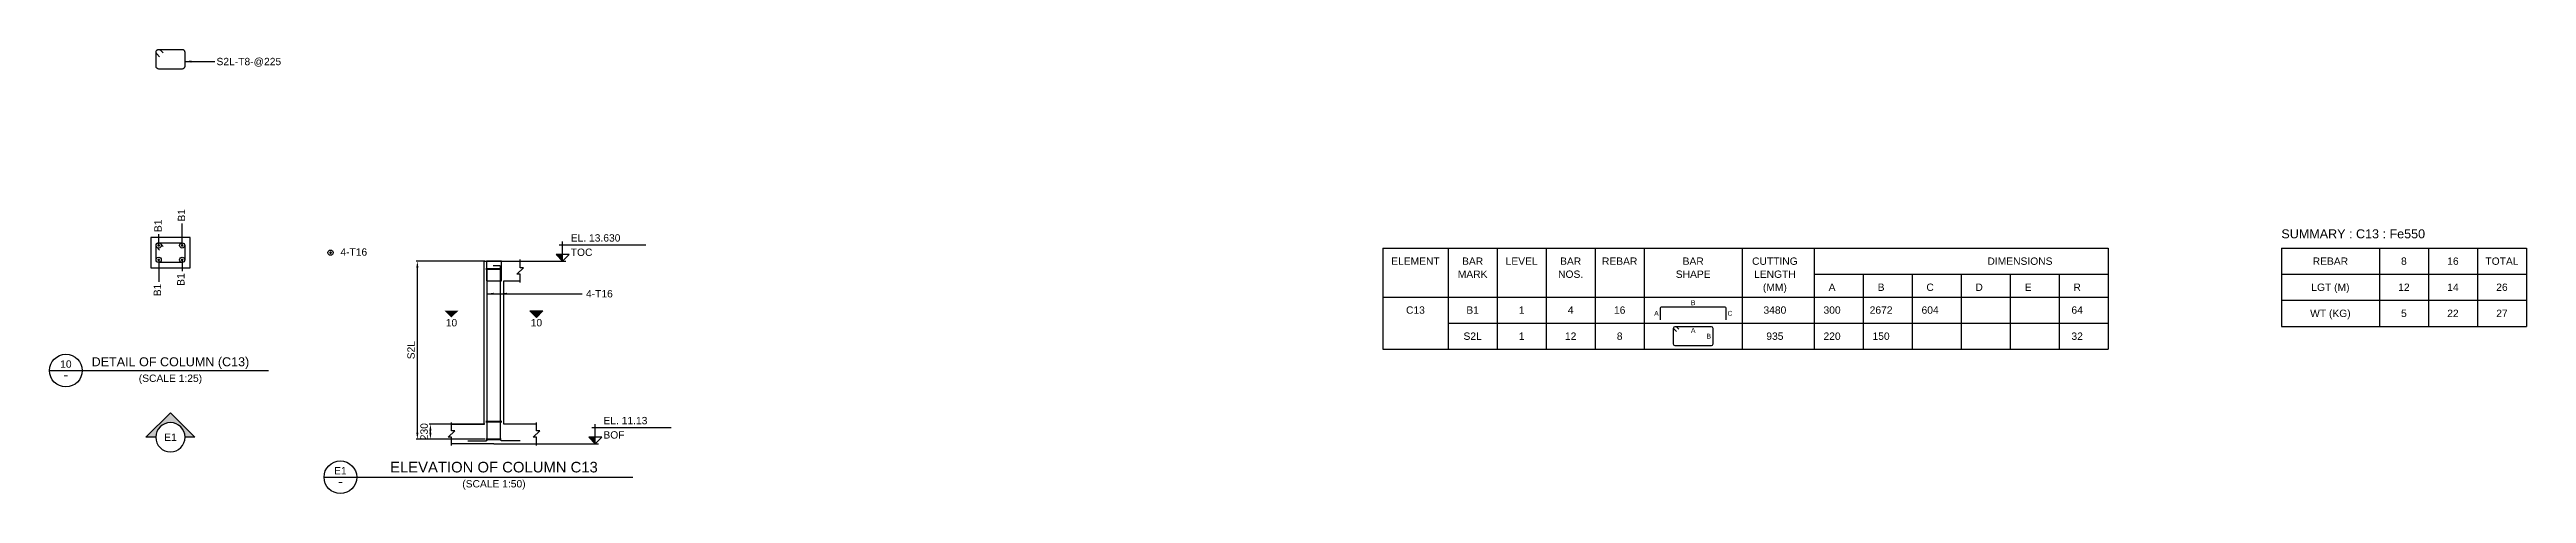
# Model space of a CAD drawing. Header units: inches. Extents: x -14290 to 92310, y -1525 to 237772.
# Drawn here: x -13600 to 62200, y 126987 to 140602 of the extents above; entities that cross this region are included whole.
import ezdxf
from ezdxf.enums import TextEntityAlignment as Align

# ---------------------------------------------------------------- set-up
doc = ezdxf.new("R2010")
doc.units = ezdxf.units.IN
doc.header["$MEASUREMENT"] = 0
for name, color, linetype in [('colSectionMarkLayer', 5, 'Continuous'), ('Concrete Line', 2, 'Continuous'), ('Dim', 31, 'Continuous'), ('Hatch', 25, 'Continuous'), ('Labels', 4, 'Continuous'), ('Link', 225, 'Continuous'), ('Reinforcement', 130, 'Continuous'), ('Schedule Border', 60, 'Continuous'), ('Schedule Header', 4, 'Continuous'), ('Text', 31, 'Continuous'), ('Text_Scale', 31, 'Continuous')]:
    doc.layers.add(name, color=color, linetype=linetype)
doc.styles.add('SC-BBS1', font='SansSerif')
doc.styles.add('SC-COL2', font='sanss___.ttf')
doc.styles.get("Standard").update_dxf_attribs({"font": 'txt.shx'})
doc.dimstyles.new('ColumnSch', dxfattribs={"dimtxt": 225, "dimasz": 200, "dimexe": 38, "dimexo": 38, "dimgap": 80, "dimtad": 1, "dimtoh": 1, "dimdec": 0, "dimzin": 0, "dimdsep": 46, "dimtxsty": 'SC-BBS1', "dimcen": 0.09, "dimclrd": 8, "dimclre": 8, "dimclrt": 31, "dimadec": 0, "dimazin": 0, "dimtfac": 1, "dimtdec": 0, "dimtix": 1, "dimtofl": 0, "dimtmove": 0, "dimatfit": 3, "dimfxl": 1, "dimtolj": 1, "dimtzin": 0, "dimarcsym": 0})
doc.dimstyles.get("Standard").update_dxf_attribs({"dimtxt": 0.18, "dimasz": 200, "dimexe": 0.18, "dimexo": 0.0625, "dimgap": 0.09, "dimtad": 0, "dimtih": 1, "dimtoh": 1, "dimdec": 4, "dimzin": 0, "dimdsep": 46, "dimtxsty": 'Standard', "dimcen": 0.09, "dimadec": 0, "dimazin": 0, "dimtfac": 1, "dimtdec": 4, "dimtofl": 0, "dimtmove": 0, "dimatfit": 3, "dimfxl": 1, "dimtolj": 1, "dimtzin": 0, "dimarcsym": 0})

msp = doc.modelspace()

# ---------------------------------------------------------------- texts
at = {"layer": 'colSectionMarkLayer', "style": 'SC-BBS1'}
for p in [(-1300, 132337), (1300, 132337)]:
    msp.add_text('10', height=225, dxfattribs=at).set_placement(p, align=Align.TOP_CENTER)
at = {"layer": 'Dim', "style": 'SC-COL2'}
for p in [(-9562, 135324), (-10282, 135004)]:
    msp.add_text('B1', height=225, rotation=90, dxfattribs=at).set_placement(p, align=Align.MIDDLE_LEFT)
for p in [(-9582, 133740), (-10302, 133420)]:
    msp.add_text('B1', height=225, rotation=90, dxfattribs=at).set_placement(p, align=Align.MIDDLE_RIGHT)
at = {"layer": 'Dim', "style": 'SC-BBS1'}
for s, p in [('B', (36700, 132837)), ('A', (35575, 132512)), ('A', (36700, 131987)), ('C', (37825, 132512)), ('B', (37175, 131812))]:
    msp.add_text(s, height=150, dxfattribs=at).set_placement(p, align=Align.MIDDLE_CENTER)
at = {"layer": 'Labels', "style": 'SC-BBS1'}
for s, height, p in [('DETAIL OF COLUMN (C13)', 275, (-9900, 130807)), ('10', 225, (-13100, 130777)), ('E1', 225, (-4700, 127507)), ('ELEVATION OF COLUMN C13', 325, (0, 127537))]:
    msp.add_text(s, height=height, dxfattribs=at).set_placement(p, align=Align.BOTTOM_CENTER)
for s, height, p in [('-', 325, (-13100, 130632)), ('E1', 225, (-9900, 128712)), ('-', 325, (-4700, 127362))]:
    msp.add_text(s, height=height, dxfattribs=at).set_placement(p, align=Align.MIDDLE_CENTER)
at = {"layer": 'Schedule Header', "style": 'SC-BBS1'}
msp.add_text('SUMMARY : C13 : Fe550', height=275, dxfattribs=at).set_placement((54700, 134812))
for s, p in [('ELEMENT', (28200, 134112)), ('BAR', (29950, 134112)), ('LEVEL', (31450, 134112)), ('BAR', (32950, 134112)), ('REBAR', (34450, 134112)), ('BAR', (36700, 134112)), ('CUTTING', (39200, 134112)), ('DIMENSIONS', (46700, 134112)), ('REBAR', (56200, 134112)), ('8', (58450, 134112)), ('16', (59950, 134112)), ('TOTAL', (61450, 134112)), ('MARK', (29950, 133712)), ('NOS.', (32950, 133712)), ('SHAPE', (36700, 133712)), ('LENGTH', (39200, 133712)), ('(MM)', (39200, 133312)), ('A', (40950, 133312)), ('B', (42450, 133312)), ('C', (43950, 133312)), ('D', (45450, 133312)), ('E', (46950, 133312)), ('R', (48450, 133312)), ('LGT (M)', (56200, 133312)), ('WT (KG)', (56200, 132512))]:
    msp.add_text(s, height=225, dxfattribs=at).set_placement(p, align=Align.MIDDLE_CENTER)
at = {"layer": 'Text', "style": 'SC-BBS1'}
for s, p in [('S2L-T8-@225', (-8490, 140232)), ('4-T16', (-4700, 134392))]:
    msp.add_text(s, height=225, dxfattribs=at).set_placement(p, align=Align.MIDDLE_LEFT)
for s, p in [('EL. 13.630', (2350, 134712)), ('TOC', (2350, 134272)), ('EL. 11.13', (3350, 129112)), ('BOF', (3350, 128672))]:
    msp.add_text(s, height=225, dxfattribs=at).set_placement(p)
for s, p in [('12', (58450, 133312)), ('14', (59950, 133312)), ('26', (61450, 133312)), ('C13', (28200, 132612)), ('B1', (29950, 132612)), ('1', (31450, 132612)), ('4', (32950, 132612)), ('16', (34450, 132612)), ('3480', (39200, 132612)), ('300', (40950, 132612)), ('2672', (42450, 132612)), ('604', (43950, 132612)), ('64', (48450, 132612)), ('S2L', (29950, 131812)), ('1', (31450, 131812)), ('12', (32950, 131812)), ('8', (34450, 131812)), ('935', (39200, 131812)), ('220', (40950, 131812)), ('150', (42450, 131812)), ('32', (48450, 131812)), ('5', (58450, 132512)), ('22', (59950, 132512)), ('27', (61450, 132512))]:
    msp.add_text(s, height=225, dxfattribs=at).set_placement(p, align=Align.MIDDLE_CENTER)
msp.add_text('(SCALE 1:25)', height=225, dxfattribs=at).set_placement((-9900, 130342), align=Align.BOTTOM_CENTER)
at = {"layer": 'Text', "insert": (2816.5, 133224.5), "char_height": 225, "attachment_point": 1, "style": 'SC-BBS1'}
msp.add_mtext('4-T16', dxfattribs=at)
at = {"layer": 'Text_Scale', "style": 'SC-BBS1'}
msp.add_text('(SCALE 1:50)', height=225, dxfattribs=at).set_placement((0, 127107), align=Align.BOTTOM_CENTER)

# ---------------------------------------------------------------- blocks, each defined once
blk = doc.blocks.new('*D39')
at = {"color": 8, "linetype": 'ByBlock', "lineweight": -2}
for p, q in [((-282, 134112), (-2382, 134112)), ((-2344, 128856), (-2344, 133912)), ((-282, 128656), (-2382, 128656))]:
    blk.add_line(p, q, dxfattribs=at)
at = {"color": 8}
for points in [[(-2344, 134112), (-2311, 133912), (-2377, 133912)], [(-2344, 128656), (-2377, 128856), (-2311, 128856)]]:
    blk.add_solid(points, dxfattribs=at)
at = {"layer": 'DEFPOINTS', "color": 31}
for p in [(-244, 134112), (-2344, 128656), (-244, 128656)]:
    blk.add_point(p, dxfattribs=at)
at = {"color": 31, "insert": (-2536, 131384), "char_height": 225, "attachment_point": 5, "rotation": 90, "style": 'SC-BBS1'}
blk.add_mtext('\\A1;S2L', dxfattribs=at)
blk = doc.blocks.new('*D40')
at = {"color": 8, "linetype": 'ByBlock', "lineweight": -2}
for p, q in [((-282, 129112), (-1982, 129112)), ((-1944, 128856), (-1944, 128912)), ((-282, 128656), (-1982, 128656))]:
    blk.add_line(p, q, dxfattribs=at)
at = {"color": 8}
for points in [[(-1944, 129112), (-1911, 128912), (-1977, 128912)], [(-1944, 128656), (-1977, 128856), (-1911, 128856)]]:
    blk.add_solid(points, dxfattribs=at)
at = {"layer": 'DEFPOINTS', "color": 31}
for p in [(-244, 129112), (-1944, 128656), (-244, 128656)]:
    blk.add_point(p, dxfattribs=at)
at = {"color": 31, "insert": (-2136, 128884), "char_height": 225, "attachment_point": 5, "rotation": 90, "style": 'SC-BBS1'}
blk.add_mtext('\\A1;230', dxfattribs=at)

# ---------------------------------------------------------------- dimensions: what is measured, and where the dimension line sits
at = {"layer": 'Dim', "lineweight": 50}
for p2, distance, text, picture, middle in [((-244, 134112), 2100, 'S2L', '*D39', (-2344, 131384)), ((-244, 129112), 1700, '230', '*D40', (-1944, 128884))]:
    dim = msp.add_aligned_dim(p1=(-244, 128656), p2=p2, distance=distance, text=text, dimstyle='ColumnSch', dxfattribs=at)
    dim.commit()
    dim.dimension.update_dxf_attribs({"geometry": picture, "text_midpoint": middle})

# ---------------------------------------------------------------- hatches: boundary and pattern name
at = {"layer": 'Hatch'}
for points in [[(2100, 134112), (2100, 134312), (1900, 134312)], [(-1500, 132587), (-1300, 132387), (-1100, 132587), (-1500, 132587)], [(1500, 132587), (1300, 132387), (1100, 132587), (1500, 132587)], [(3100, 128512), (3100, 128712), (2900, 128712)]]:
    msp.add_hatch(color=256, dxfattribs=at).paths.add_polyline_path(points, flags=0)
h = msp.add_hatch(color=256, dxfattribs=at)
edge = h.paths.add_edge_path(flags=16)
edge.add_line((-10350, 128712), (-10650, 128712))
edge.add_line((-10650, 128712), (-9900, 129462))
edge.add_line((-9900, 129462), (-9150, 128712))
edge.add_line((-9150, 128712), (-9450, 128712))
edge.add_arc((-9900, 128712), 450, 0, 180)

# ---------------------------------------------------------------- linework, layer by layer
at = {"lineweight": 50}
for p, q in [((-244, 133872), (244, 133872)), ((-244, 129192), (244, 129192)), ((-244, 128656), (220, 128656))]:
    msp.add_line(p, q, dxfattribs=at)
at = {"layer": 'colSectionMarkLayer'}
for p, q in [((2000, 134612), (4650, 134612)), ((2100, 134112), (2100, 134712)), ((300, 134112), (2200, 134112)), ((-13600, 130757), (-6900, 130757)), ((3000, 129012), (5425, 129012)), ((3100, 128512), (3100, 129112)), ((1300, 128512), (3200, 128512)), ((-5200, 127487), (4250, 127487))]:
    msp.add_line(p, q, dxfattribs=at)
for points in [[(2100, 134112), (2300, 134312), (1900, 134312)], [(3100, 128512), (3300, 128712), (2900, 128712)]]:
    msp.add_lwpolyline(points, close=True, dxfattribs=at)
at = {"layer": 'colSectionMarkLayer', "const_width": 5}
for points in [[(-550, 132687), (-1550, 132687)], [(550, 132687), (1550, 132687)], [(-1500, 132587), (-1300, 132387), (-1100, 132587), (-1500, 132587)]]:
    msp.add_lwpolyline(points, dxfattribs=at)
at = {"layer": 'colSectionMarkLayer'}
msp.add_lwpolyline([(1500, 132587), (1300, 132387), (1100, 132587), (1500, 132587)], dxfattribs=at)
msp.add_lwpolyline([(-10350, 128712), (-10650, 128712), (-9900, 129462), (-9150, 128712), (-9450, 128712, 1), (-10350, 128712, 1), (-9450, 128712)], format="xyb", dxfattribs=at)
for centre in [(-13100, 130757), (-4700, 127487)]:
    msp.add_circle(centre, 500, dxfattribs=at)
at = {"layer": 'Concrete Line'}
for p, q in [((-300, 129112), (-300, 134112)), ((-300, 134112), (800, 134112)), ((300, 129112), (300, 133512)), ((300, 133512), (800, 133512)), ((-1300, 129112), (-300, 129112)), ((1300, 129112), (300, 129112)), ((1300, 129112), (300, 129112)), ((0, 128512), (-1300, 128512)), ((0, 128512), (1300, 128512))]:
    msp.add_line(p, q, dxfattribs=at)
for points in [[(-10500, 133912), (-9300, 133912), (-9300, 133912), (-9300, 134832), (-9300, 134832), (-10500, 134832), (-10500, 134832), (-10500, 133912)], [(-230, 134112), (-230, 133512), (230, 133512), (230, 134112)]]:
    msp.add_lwpolyline(points, close=True, dxfattribs=at)
for points in [[(800, 133462), (800, 133712), (700, 133712), (900, 133912), (800, 133912), (800, 134162)], [(-1300, 128462), (-1300, 128712), (-1400, 128712), (-1200, 128912), (-1300, 128912), (-1300, 129162)], [(1300, 128462), (1300, 128712), (1200, 128712), (1400, 128912), (1300, 128912), (1300, 129162)]]:
    msp.add_lwpolyline(points, dxfattribs=at)
at = {"layer": 'Dim', "color": 8}
for p, q in [((-10260, 134624), (-10260, 134944)), ((-9540, 134624), (-9540, 135264)), ((-10260, 134120), (-10260, 133480)), ((-9540, 134120), (-9540, 133800))]:
    msp.add_line(p, q, dxfattribs=at)
at = {"layer": 'Link'}
for points in [[(-10231.7, 140380.6), (-10316.6, 140465.4, -0.668178), (-10260, 140602), (-9540, 140602, -0.4142136), (-9460, 140522), (-9460, 140082, -0.4142136), (-9540, 140002), (-10260, 140002, -0.4142136), (-10340, 140082), (-10340, 140522, -0.6681793), (-10203.4, 140578.6), (-10118.6, 140493.7)], [(-10231.7, 134450.6), (-10316.6, 134535.4, -0.668178), (-10260, 134672), (-9540, 134672, -0.4142136), (-9460, 134592), (-9460, 134152, -0.4142136), (-9540, 134072), (-10260, 134072, -0.4142136), (-10340, 134152), (-10340, 134592, -0.6681793), (-10203.4, 134648.6), (-10118.6, 134563.7)]]:
    msp.add_lwpolyline(points, format="xyb", dxfattribs=at)
at = {"layer": 'Reinforcement', "color": 130, "const_width": 40}
for points in [[(-10280, 134592, 1), (-10240, 134592, 1)], [(-10280, 134152, 1), (-10240, 134152, 1)], [(-9560, 134592, 1), (-9520, 134592, 1)], [(-9560, 134152, 1), (-9520, 134152, 1)], [(-5020, 134372, 1), (-4980, 134372, 1)]]:
    msp.add_lwpolyline(points, format="xyb", close=True, dxfattribs=at)
at = {"layer": 'Reinforcement'}
for points in [[(-804, 128608), (-234, 128608, 0.4142136), (-204, 128638), (-204, 133858, -0.4142136), (-174, 133888), (26, 133888)], [(804, 128608), (234, 128608, -0.4142136), (204, 128638), (204, 133938, 0.4142136), (174, 133968), (-26, 133968)], [(35700, 132312), (35700, 132662, -0.5), (35750, 132712), (37650, 132712, -0.5), (37700, 132662), (37700, 132312)], [(36185.4, 131955.9), (36114.6, 132026.6, -0.1989124), (36100, 132062, -0.4142046), (36150, 132112, -0.1989044), (36185.4, 132097.4), (36256.1, 132026.6)]]:
    msp.add_lwpolyline(points, format="xyb", dxfattribs=at)
msp.add_lwpolyline([(36100, 132062, -0.4142046), (36150, 132112), (37250, 132112, -0.4142046), (37300, 132062), (37300, 131562, -0.4142046), (37250, 131512), (36150, 131512, -0.4142046), (36100, 131562)], format="xyb", close=True, dxfattribs=at)
at = {"layer": 'Reinforcement', "color": 130}
for centre in [(-10260, 134592), (-10260, 134152), (-9540, 134592), (-9540, 134152), (-5000, 134372)]:
    msp.add_circle(centre, 80, dxfattribs=at)
at = {"layer": 'Schedule Border'}
for p, q in [((27200, 134512), (49400, 134512)), ((27200, 134512), (27200, 131412)), ((29200, 134512), (29200, 131412)), ((30700, 134512), (30700, 131412)), ((32200, 134512), (32200, 131412)), ((33700, 134512), (33700, 131412)), ((35200, 134512), (35200, 131412)), ((38200, 134512), (38200, 131412)), ((40400, 134512), (40400, 131412)), ((49400, 134512), (49400, 131412)), ((54700, 134512), (62200, 134512)), ((54700, 134512), (54700, 132112)), ((57700, 134512), (57700, 132112)), ((59200, 134512), (59200, 132112)), ((60700, 134512), (60700, 132112)), ((62200, 134512), (62200, 132112)), ((40400, 133712), (49400, 133712)), ((41900, 133712), (41900, 131412)), ((43400, 133712), (43400, 131412)), ((44900, 133712), (44900, 131412)), ((46400, 133712), (46400, 131412)), ((47900, 133712), (47900, 131412)), ((54700, 133712), (62200, 133712)), ((27200, 133012), (49400, 133012)), ((54700, 132912), (62200, 132912)), ((29200, 132212), (49400, 132212)), ((54700, 132112), (62200, 132112)), ((27200, 131412), (49400, 131412)), ((29200, 131412), (49400, 131412))]:
    msp.add_line(p, q, dxfattribs=at)

msp.set_redraw_order([(e.dxf.handle, doc.entitydb.next_handle()) for e in msp.query("TEXT MTEXT ATTDEF DIMENSION ARC_DIMENSION")])  # texts and dimensions are drawn at this point

# ---------------------------------------------------------------- leaders
at = {"layer": 'Dim', "color": 8}
for points in [[(-9460, 140232), (-8540, 140232)], [(-204, 133112), (2704, 133112)], [(204, 133112), (2704, 133112)]]:
    msp.add_leader(points, dimstyle='Standard', dxfattribs=at)

doc.saveas('drawing.dxf')
